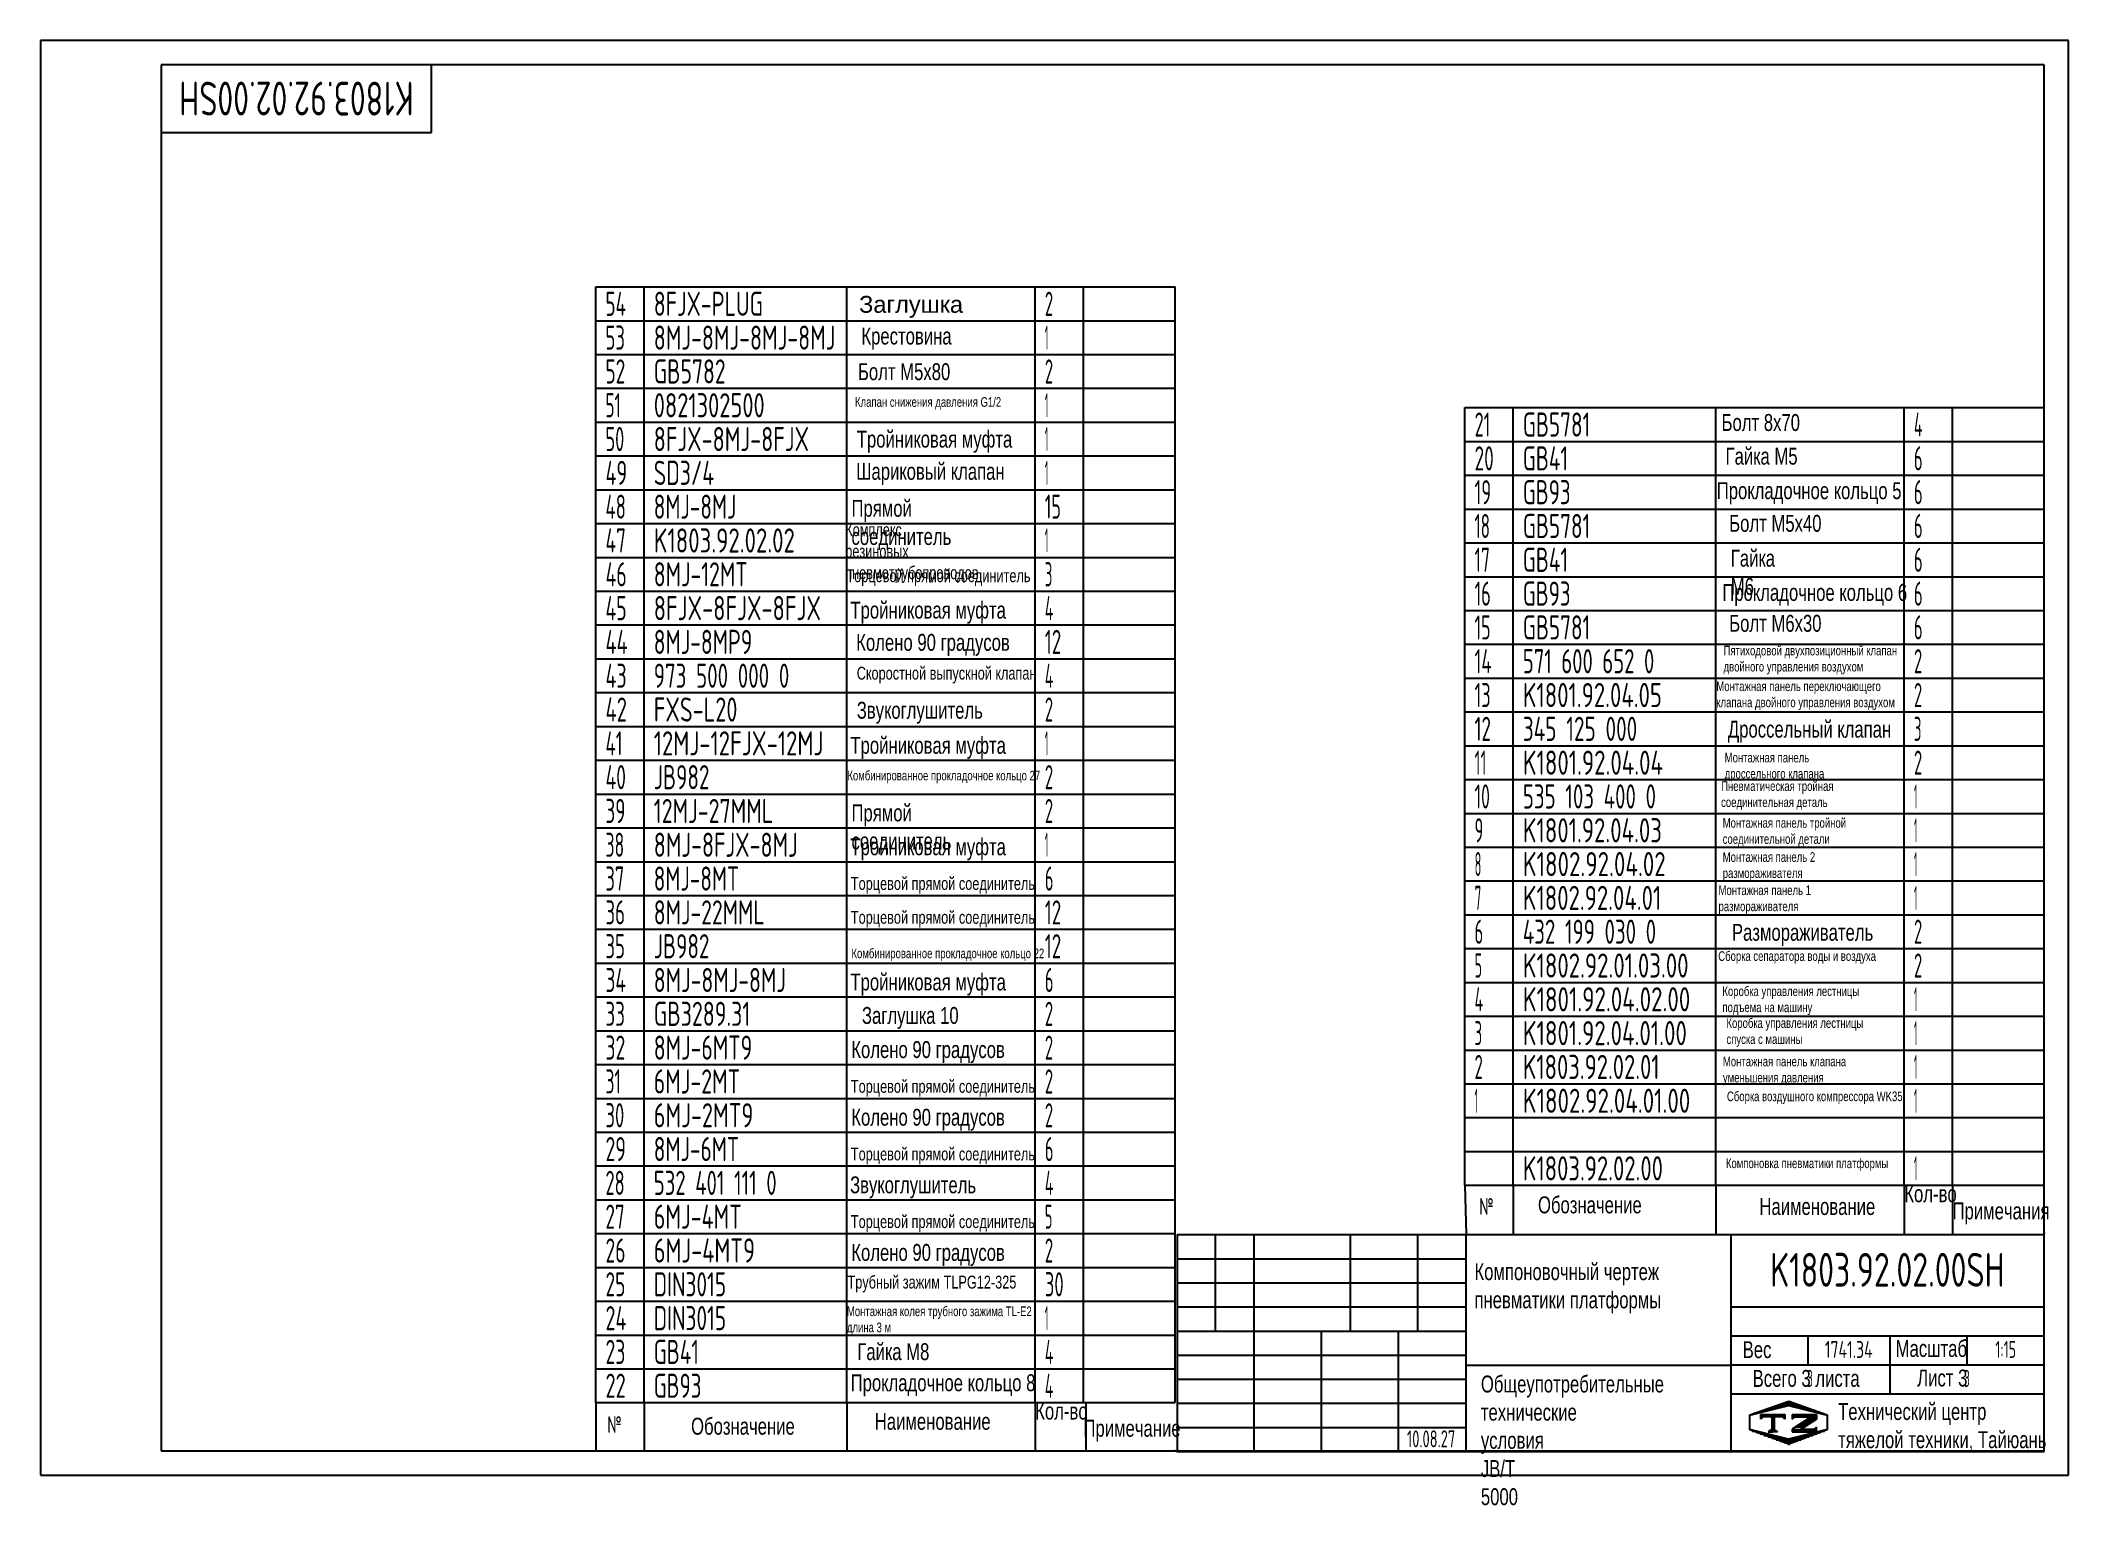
# Model space of a CAD drawing. Header units: millimetres. Extents: x 0 to 6300, y -94 to 4455.
import ezdxf
from ezdxf.enums import TextEntityAlignment as Align

# ---------------------------------------------------------------- set-up
doc = ezdxf.new("R2010")
doc.units = ezdxf.units.MM
doc.header["$LTSCALE"] = 150
doc.linetypes.add('F', pattern=[0.75, 0.5, -0.25])
for name, color, linetype in [('01', 7, 'Continuous'), ('02', 1, 'Continuous'), ('04', 2, 'F'), ('11', 3, 'Continuous'), ('THICK', 7, 'Continuous')]:
    doc.layers.add(name, color=color, linetype=linetype)
doc.styles.get("Standard").update_dxf_attribs({"font": 'isocp', "width": 0.707, "bigfont": 'intecad.shx'})

msp = doc.modelspace()

# ---------------------------------------------------------------- texts
at = {"layer": '01', "attachment_point": 1}
for s, insert, char_height in [('{\\fArial|b0|i0|c204|p34;\\W1;\\C3;Заглушка}', (2542.9, 3662.1), 52.5), ('{\\fArial|b0|i0|c204|p34;\\C3;Крестовина}', (2550, 3563.6), 52.5), ('{\\fArial|b0|i0|c204|p34;\\C3;Болт М5х80}', (2539.3, 3452.9), 52.5), ('{\\fArial|b0|i0|c204|p34;\\C3;Клапан снижения давления \\fArial|b0|i0|c0|p34;G1/2}', (2530.3, 3347.6), 30), ('{\\fArial|b0|i0|c204|p34;\\C3;Болт 8х70}', (5222.3, 3295.1), 52.5), ('{\\fArial|b0|i0|c204|p34;\\C3;Тройниковая муфта}', (2535.7, 3243.5), 52.5), ('{\\fArial|b0|i0|c204|p34;\\C3;Гайка М5}', (5234.8, 3190.5), 52.5), ('{\\fArial|b0|i0|c204|p34;\\C3;Шариковый клапан}', (2533.9, 3143.5), 52.5), ('{\\fArial|b0|i0|c204|p34;\\C3;Прокладочное кольцо 5}', (5207.4, 3083.4), 52.5), ('{\\fArial|b0|i0|c204|p34;\\C3;Болт М5х40}', (5246, 2982), 52.5), ('{\\fArial|b0|i0|c204|p34;\\C3;Торцевой прямой соединитель}', (2503.5, 2813), 40), ('{\\fArial|b0|i0|c204|p34;\\C3;Тройниковая муфта}', (2515.9, 2712.5), 52.5), ('{\\fArial|b0|i0|c204|p34;\\C3;Прокладочное кольцо 6}', (5224.8, 2767.4), 52.5), ('{\\fArial|b0|i0|c204|p34;\\C3;Болт М6х30}', (5246, 2671.5), 52.5), ('{\\fArial|b0|i0|c204|p34;\\C3;Колено 90 градусов}', (2534, 2612.3), 52.5), ('{\\fArial|b0|i0|c204|p34;\\C3;Пятиходовой двухпозиционный клапан\\Pдвойного управления воздухом}', (5228.5, 2575.6), 30), ('{\\fArial|b0|i0|c204|p34;\\C3;Скоростной выпускной клапан}', (2535.7, 2510.4), 40), ('{\\fArial|b0|i0|c204|p34;\\C3;Монтажная панель переключающего\\Pклапана двойного управления воздухом}', (5206.1, 2464.8), 30), ('{\\fArial|b0|i0|c204|p34;\\C3;Звукоглушитель}', (2535.7, 2401.5), 52.5), ('{\\fArial|b0|i0|c204|p34;\\C3;Дроссельный клапан}', (5242, 2342.7), 52.5), ('{\\fArial|b0|i0|c204|p34;\\C3;Тройниковая муфта}', (2515.9, 2292.5), 52.5), ('{\\fArial|b0|i0|c204|p34;\\C3;Монтажная панель \\Pдроссельного клапана}', (5232, 2243.3), 30), ('{\\fArial|b0|i0|c204|p34;\\C3;Комбинированное прокладочное кольцо 27}', (2506.6, 2187.5), 30), ('{\\fArial|b0|i0|c204|p34;\\C3;Пневматическая тройная\\Pсоединительная деталь}', (5220.9, 2154.7), 30), ('{\\fArial|b0|i0|c204|p34;\\C3;Монтажная панель тройной\\Pсоединительной детали}', (5225.9, 2040.4), 30), ('{\\fArial|b0|i0|c204|p34;\\C3;Тройниковая муфта}', (2515.9, 1977.5), 52.5), ('{\\fArial|b0|i0|c204|p34;\\C3;Монтажная панель 2\\Pразмораживателя}', (5225.9, 1934.4), 30), ('{\\fArial|b0|i0|c204|p34;\\C3;Торцевой прямой соединитель}', (2517.4, 1857.2), 40), ('{\\fArial|b0|i0|c204|p34;\\C3;Монтажная панель 1\\Pразмораживателя}', (5212.9, 1831.3), 30), ('{\\fArial|b0|i0|c204|p34;\\C3;Торцевой прямой соединитель}', (2517.4, 1752.2), 40), ('{\\fArial|b0|i0|c204|p34;\\C3;Размораживатель}', (5254.5, 1711.9), 52.5), ('{\\fArial|b0|i0|c204|p34;\\C3;Комбинированное прокладочное кольцо 22}', (2519.3, 1635.2), 30), ('{\\fArial|b0|i0|c204|p34;\\C3;Сборка сепаратора воды и воздуха}', (5212.1, 1626.8), 30), ('{\\fArial|b0|i0|c204|p34;\\C3;Тройниковая муфта}', (2515.9, 1557.5), 52.5), ('{\\fArial|b0|i0|c204|p34;\\C3;Коробка управления лестницы\\Pподъема на машину}', (5224.9, 1517.7), 30), ('{\\fArial|b0|i0|c204|p34;\\C3;Заглушка 10}', (2551.8, 1453.7), 52.5), ('{\\fArial|b0|i0|c204|p34;\\C3;Коробка управления лестницы\\Pспуска с машины}', (5237.5, 1418.8), 30), ('{\\fArial|b0|i0|c204|p34;\\C3;Колено 90 градусов}', (2518.6, 1347.7), 52.5), ('{\\fArial|b0|i0|c204|p34;\\C3;Монтажная панель клапана\\Pуменьшения давления}', (5226.5, 1299.5), 30), ('{\\fArial|b0|i0|c204|p34;\\C3;Торцевой прямой соединитель}', (2517.4, 1227.2), 40), ('{\\fArial|b0|i0|c204|p34;\\C3;Колено 90 градусов}', (2518.6, 1137.7), 52.5), ('{\\fArial|b0|i0|c204|p34;\\C3;Сборка воздушного компрессора \\fArial|b0|i0|c0|p34;WK35}', (5239, 1191.2), 30), ('{\\fArial|b0|i0|c204|p34;\\C3;Торцевой прямой соединитель}', (2517.4, 1017.2), 40), ('{\\fArial|b0|i0|c204|p34;\\C3;Компоновка пневматики платформы}', (5235.8, 983.3), 30), ('{\\fArial|b0|i0|c204|p34;\\C3;Звукоглушитель}', (2514.8, 927.6), 52.5), ('{\\fArial|b0|i0|c204|p34;Кол-во}', (5790, 900), 52.5), ('{\\fArial|b0|i0|c204|p34;Наименование}', (5339.9, 860.3), 52.5), ('{\\fArial|b0|i0|c204|p34;Примечания}', (5940, 846.6), 52.5), ('{\\fArial|b0|i0|c204|p34;\\C3;Торцевой прямой соединитель}', (2517.4, 807.2), 40), ('{\\fArial|b0|i0|c204|p34;\\C3;Колено 90 градусов}', (2518.6, 717.7), 52.5), ('{\\fArial|b0|i0|c204|p34;\\C3;Компоновочный чертеж\\Pпневматики платформы}', (4454.7, 657.9), 52.5), ('{\\fArial|b0|i0|c204|p34;\\C3;Трубный зажим \\fArial|b0|i0|c0|p34;TLPG12-325}', (2506.9, 619.3), 40), ('{\\fArial|b0|i0|c204|p34;\\C3;Монтажная колея трубного зажима \\fArial|b0|i0|c0|p34;TL-E2\\P\\fArial|b0|i0|c204|p34;длина 3 м}', (2505, 523.6), 30), ('{\\fArial|b0|i0|c204|p34;\\C3;Гайка М8}', (2537.4, 409.5), 52.5), ('{\\fArial|b0|i0|c204|p34;Масштаб}', (5763.1, 419.4), 52.5), ('{\\fArial|b0|i0|c204|p34;Всего 3 листа}', (5318.9, 326.5), 52.5), ('{\\fArial|b0|i0|c204|p34;Лист 3}', (5830.1, 327.7), 52.5), ('{\\fArial|b0|i0|c204|p34;\\C3;Прокладочное кольцо 8}', (2516.7, 312.9), 52.5), ('{\\fArial|b0|i0|c204|p34;Наименование}', (2591.6, 193.1), 52.5), ('{\\fArial|b0|i0|c204|p34;Кол-во}', (3090, 225), 52.5), ('{\\fArial|b0|i0|c204|p34;Технический центр\\Pтяжелой техники, Тайюань}', (5584.5, 223.6), 52.5), ('{\\Fisocp,intecad|c204;№}', (1760.8, 183), 52.5), ('{\\fArial|b0|i0|c204|p34;Примечание}', (3240, 171.6), 52.5)]:
    msp.add_mtext(s, dxfattribs=dict(at, insert=insert, char_height=char_height))
for s, insert, char_height, width in [('{\\fArial|b0|i0|c204|p34;\\C3;Прямой соединитель}', (2519.3, 3028.6), 52.5, 1.787), ('{\\fArial|b0|i0|c204|p34;\\C3;Комплекс резиновых \\Pпневмотрубопроводов}', (2500, 2955.8), 40, 3.574), ('{\\fArial|b0|i0|c204|p34;\\C3;Гайка М6}', (5251, 2873.7), 52.5, 2.493), ('{\\fArial|b0|i0|c204|p34;\\C3;Прямой соединитель}', (2519.3, 2082.8), 52.5, 1.787), ('{\\Fisocp,intecad|c204;№}', (4469.6, 860.4), 52.5, 1.241), ('{\\fArial|b0|i0|c204|p34;Обозначение}', (4652, 865.4), 52.5, 3.722), ('{\\fArial|b0|i0|c204|p34;Вес}', (5287.9, 415.7), 52.5, 1.241), ('{\\fArial|b0|i0|c204|p34;Общеупотребительные\\Pтехнические условия \\fArial|b0|i0|c0|p34;JB/T 5000}', (4474.6, 309.1), 52.5, 2.482), ('{\\fArial|b0|i0|c204|p34;Обозначение}', (2020.9, 178), 52.5, 2.525)]:
    msp.add_mtext(s, dxfattribs=dict(at, insert=insert, char_height=char_height, width=width))
at = {"layer": '11', "width": 0.696351}
msp.add_text('K1803.92.02.00SH', height=105, rotation=180, dxfattribs=at).set_placement((1159.1, 4327.5), (430.9, 4327.5), align=Align.FIT)
at = {"layer": '11'}
for s, height, width, p, p2 in [('54', 75, 0.628444, (1755, 3600), (1818.6, 3600)), ('8FJX-PLUG', 75, 0.690809, (1905, 3600), (2244.4, 3600)), ('2', 75, 0.562593, (3120, 3600), (3145.7, 3600)), ('53', 75, 0.624881, (1755, 3495), (1815.5, 3495)), ('8MJ-8MJ-8MJ-8MJ', 75, 0.697173, (1905, 3495), (2469.3, 3495)), ('1', 75, 0.404, (3120, 3495), (3130.6, 3495)), ('52', 75, 0.626049, (1755, 3390), (1816.5, 3390)), ('GB5782', 75, 0.690888, (1905, 3390), (2128.3, 3390)), ('2', 75, 0.562593, (3120, 3390), (3145.7, 3390)), ('51', 75, 0.606, (1755, 3285), (1802.7, 3285)), ('0821302500', 75, 0.691138, (1905, 3285), (2249.7, 3285)), ('1', 75, 0.404, (3120, 3285), (3130.6, 3285)), ('21', 75, 0.623098, (4455, 3225), (4504.1, 3225)), ('GB5781', 75, 0.689853, (4605, 3225), (4814.5, 3225)), ('4', 75, 0.543846, (5820, 3225), (5846.5, 3225)), ('50', 75, 0.622213, (1755, 3180), (1813.4, 3180)), ('8FJX-8MJ-8FJX', 75, 0.695535, (1905, 3180), (2387.5, 3180)), ('1', 75, 0.404, (3120, 3180), (3130.6, 3180)), ('49', 75, 0.632401, (1755, 3075), (1822.4, 3075)), ('SD3/4', 75, 0.685617, (1905, 3075), (2092.7, 3075)), ('1', 75, 0.404, (3120, 3075), (3130.6, 3075)), ('20', 75, 0.636567, (4455, 3120), (4514.7, 3120)), ('GB41', 75, 0.681748, (4605, 3120), (4745.6, 3120)), ('6', 75, 0.600695, (5820, 3120), (5847, 3120)), ('19', 75, 0.612447, (4455, 3015), (4506.5, 3015)), ('GB93', 75, 0.683012, (4605, 3015), (4753.3, 3015)), ('6', 75, 0.600695, (5820, 3015), (5847, 3015)), ('48', 75, 0.628444, (1755, 2970), (1818.6, 2970)), ('8MJ-8MJ', 75, 0.685754, (1905, 2970), (2161.7, 2970)), ('15', 75, 0.609833, (3120, 2970), (3169.9, 2970)), ('18', 75, 0.606, (4455, 2910), (4502.7, 2910)), ('GB5781', 75, 0.689853, (4605, 2910), (4814.5, 2910)), ('6', 75, 0.600695, (5820, 2910), (5847, 2910)), ('47', 75, 0.628444, (1755, 2865), (1818.6, 2865)), ('K1803.92.02.02', 75, 0.694403, (1905, 2865), (2343.4, 2865)), ('1', 75, 0.404, (3120, 2865), (3130.6, 2865)), ('46', 75, 0.631229, (1755, 2760), (1821.3, 2760)), ('8MJ-12MT', 75, 0.68823, (1905, 2760), (2196.6, 2760)), ('3', 75, 0.527686, (3120, 2760), (3143.4, 2760)), ('17', 75, 0.606, (4455, 2805), (4502.7, 2805)), ('GB41', 75, 0.681748, (4605, 2805), (4745.6, 2805)), ('6', 75, 0.600695, (5820, 2805), (5847, 2805)), ('16', 75, 0.610556, (4455, 2700), (4505.4, 2700)), ('GB93', 75, 0.683012, (4605, 2700), (4753.3, 2700)), ('6', 75, 0.600695, (5820, 2700), (5847, 2700)), ('45', 75, 0.630783, (1755, 2655), (1820.8, 2655)), ('8FJX-8FJX-8FJX', 75, 0.696342, (1905, 2655), (2424.6, 2655)), ('4', 75, 0.543846, (3120, 2655), (3146.5, 2655)), ('15', 75, 0.609833, (4455, 2595), (4504.9, 2595)), ('GB5781', 75, 0.689853, (4605, 2595), (4814.5, 2595)), ('6', 75, 0.600695, (5820, 2595), (5847, 2595)), ('44', 75, 0.633862, (1755, 2550), (1823.9, 2550)), ('8MJ-8MP9', 75, 0.689091, (1905, 2550), (2211, 2550)), ('12', 75, 0.611465, (3120, 2550), (3170.9, 2550)), ('43', 75, 0.630783, (1755, 2445), (1820.8, 2445)), ('973 500 000 0', 75, 0.697162, (1905, 2445), (2326.1, 2445)), ('4', 75, 0.543846, (3120, 2445), (3146.5, 2445)), ('14', 75, 0.614783, (4455, 2490), (4508, 2490)), ('571 600 652 0', 75, 0.693492, (4605, 2490), (5013.3, 2490)), ('2', 75, 0.562593, (5820, 2490), (5845.7, 2490)), ('13', 75, 0.609833, (4455, 2385), (4504.9, 2385)), ('K1801.92.04.05', 75, 0.694223, (4605, 2385), (5037.1, 2385)), ('2', 75, 0.562593, (5820, 2385), (5845.7, 2385)), ('42', 75, 0.63179, (1755, 2340), (1821.8, 2340)), ('FXS-L20', 75, 0.686003, (1905, 2340), (2164.9, 2340)), ('2', 75, 0.562593, (3120, 2340), (3145.7, 2340)), ('12', 75, 0.611465, (4455, 2280), (4505.9, 2280)), ('345 125 000', 75, 0.69152, (4605, 2280), (4960.3, 2280)), ('3', 75, 0.527686, (5820, 2280), (5843.4, 2280)), ('41', 75, 0.614783, (1755, 2235), (1808, 2235)), ('12MJ-12FJX-12MJ', 75, 0.696491, (1905, 2235), (2432.1, 2235)), ('1', 75, 0.404, (3120, 2235), (3130.6, 2235)), ('40', 75, 0.62849, (1755, 2130), (1818.7, 2130)), ('JB982', 75, 0.675933, (1905, 2130), (2078, 2130)), ('2', 75, 0.562593, (3120, 2130), (3145.7, 2130)), ('11', 75, 0.582235, (4455, 2175), (4492.1, 2175)), ('K1801.92.04.04', 75, 0.694312, (4605, 2175), (5040.3, 2175)), ('2', 75, 0.562593, (5820, 2175), (5845.7, 2175)), ('10', 75, 0.606076, (4455, 2070), (4502.8, 2070)), ('535 103 400 0', 75, 0.693662, (4605, 2070), (5018.6, 2070)), ('1', 75, 0.404, (5820, 2070), (5830.6, 2070)), ('39', 75, 0.626756, (1755, 2025), (1817.1, 2025)), ('12MJ-27MML', 75, 0.692168, (1905, 2025), (2276.2, 2025)), ('2', 75, 0.562593, (3120, 2025), (3145.7, 2025)), ('9', 75, 0.579528, (4455, 1965), (4482, 1965)), ('K1801.92.04.03', 75, 0.694223, (4605, 1965), (5037.1, 1965)), ('1', 75, 0.404, (5820, 1965), (5830.6, 1965)), ('38', 75, 0.62216, (1755, 1920), (1813.3, 1920)), ('8MJ-8FJX-8MJ', 75, 0.694656, (1905, 1920), (2352.6, 1920)), ('1', 75, 0.404, (3120, 1920), (3130.6, 1920)), ('37', 75, 0.62216, (1755, 1815), (1813.3, 1815)), ('8MJ-8MT', 75, 0.686408, (1905, 1815), (2170.1, 1815)), ('6', 75, 0.600695, (3120, 1815), (3147, 1815)), ('8', 75, 0.514182, (4455, 1860), (4476.2, 1860)), ('K1802.92.04.02', 75, 0.694551, (4605, 1860), (5048.7, 1860)), ('1', 75, 0.404, (5820, 1860), (5830.6, 1860)), ('7', 75, 0.514182, (4455, 1755), (4476.2, 1755)), ('K1802.92.04.01', 75, 0.694159, (4605, 1755), (5035, 1755)), ('1', 75, 0.404, (5820, 1755), (5830.6, 1755)), ('36', 75, 0.625398, (1755, 1710), (1816, 1710)), ('8MJ-22MML', 75, 0.691053, (1905, 1710), (2249.7, 1710)), ('12', 75, 0.611465, (3120, 1710), (3170.9, 1710)), ('6', 75, 0.600695, (4455, 1650), (4482, 1650)), ('432 199 030 0', 75, 0.693673, (4605, 1650), (5019, 1650)), ('2', 75, 0.562593, (5820, 1650), (5845.7, 1650)), ('35', 75, 0.624881, (1755, 1605), (1815.5, 1605)), ('JB982', 75, 0.675933, (1905, 1605), (2078, 1605)), ('12', 75, 0.611465, (3120, 1605), (3170.9, 1605)), ('34', 75, 0.628444, (1755, 1500), (1818.6, 1500)), ('8MJ-8MJ-8MJ', 75, 0.693561, (1905, 1500), (2315.5, 1500)), ('6', 75, 0.600695, (3120, 1500), (3147, 1500)), ('5', 75, 0.527686, (4455, 1545), (4478.4, 1545)), ('K1802.92.01.03.00', 75, 0.696244, (4605, 1545), (5119.8, 1545)), ('2', 75, 0.562593, (5820, 1545), (5845.7, 1545)), ('4', 75, 0.543846, (4455, 1440), (4481.5, 1440)), ('K1801.92.04.02.00', 75, 0.696352, (4605, 1440), (5125.1, 1440)), ('1', 75, 0.404, (5820, 1440), (5830.6, 1440)), ('33', 75, 0.624881, (1755, 1395), (1815.5, 1395)), ('GB3289.31', 75, 0.69493, (1905, 1395), (2204.9, 1395)), ('2', 75, 0.562593, (3120, 1395), (3145.7, 1395)), ('3', 75, 0.527686, (4455, 1335), (4478.4, 1335)), ('K1801.92.04.01.00', 75, 0.696133, (4605, 1335), (5114.5, 1335)), ('1', 75, 0.404, (5820, 1335), (5830.6, 1335)), ('32', 75, 0.626049, (1755, 1290), (1816.5, 1290)), ('8MJ-6MT9', 75, 0.689091, (1905, 1290), (2211, 1290)), ('2', 75, 0.562593, (3120, 1290), (3145.7, 1290)), ('31', 75, 0.606, (1755, 1185), (1802.7, 1185)), ('6MJ-2MT', 75, 0.694623, (1905, 1185), (2173.3, 1185)), ('2', 75, 0.562593, (3120, 1185), (3145.7, 1185)), ('2', 75, 0.562593, (4455, 1230), (4480.7, 1230)), ('K1803.92.02.01', 75, 0.694001, (4605, 1230), (5029.7, 1230)), ('1', 75, 0.404, (5820, 1230), (5830.6, 1230)), ('1', 75, 0.404, (4455, 1125), (4465.6, 1125)), ('K1802.92.04.01.00', 75, 0.696352, (4605, 1125), (5125.1, 1125)), ('1', 75, 0.404, (5820, 1125), (5830.6, 1125)), ('30', 75, 0.622213, (1755, 1080), (1813.4, 1080)), ('6MJ-2MT9', 75, 0.696236, (1905, 1080), (2214.2, 1080)), ('2', 75, 0.562593, (3120, 1080), (3145.7, 1080)), ('29', 75, 0.640341, (1755, 975), (1818.5, 975)), ('8MJ-6MT', 75, 0.686408, (1905, 975), (2170.1, 975)), ('6', 75, 0.600695, (3120, 975), (3147, 975)), ('28', 75, 0.636523, (1755, 870), (1814.7, 870)), ('532 401 111 0', 75, 0.692573, (1905, 870), (2286.8, 870)), ('4', 75, 0.543846, (3120, 870), (3146.5, 870)), ('K1803.92.02.00', 75, 0.694314, (4605, 915), (5040.3, 915)), ('1', 75, 0.404, (5820, 915), (5830.6, 915)), ('27', 75, 0.636523, (1755, 765), (1814.7, 765)), ('6MJ-4MT', 75, 0.694859, (1905, 765), (2178.6, 765)), ('5', 75, 0.527686, (3120, 765), (3143.4, 765)), ('26', 75, 0.639213, (1755, 660), (1817.3, 660)), ('6MJ-4MT9', 75, 0.696415, (1905, 660), (2219.5, 660)), ('2', 75, 0.562593, (3120, 660), (3145.7, 660)), ('25', 75, 0.638783, (1755, 555), (1816.9, 555)), ('DIN3015', 75, 0.682851, (1905, 555), (2129.9, 555)), ('30', 75, 0.622213, (3120, 555), (3178.4, 555)), ('K1803.92.02.00SH', 105, 0.696351, (5373.4, 585), (6101.6, 585)), ('24', 75, 0.641743, (1755, 450), (1820, 450)), ('DIN3015', 75, 0.682851, (1905, 450), (2129.9, 450)), ('1', 75, 0.404, (3120, 450), (3130.6, 450)), ('23', 75, 0.638783, (1755, 345), (1816.9, 345)), ('GB41', 75, 0.681748, (1905, 345), (2045.6, 345)), ('4', 75, 0.543846, (3120, 345), (3146.5, 345)), ('1741.34', 52.5, 0.681446, (5543.3, 363.8), (5691.7, 363.8)), ('1:15', 52.5, 0.650931, (6072.7, 363.8), (6137.3, 363.8)), ('22', 75, 0.639754, (1755, 240), (1817.9, 240)), ('GB93', 75, 0.683012, (1905, 240), (2053.3, 240)), ('4', 75, 0.543846, (3120, 240), (3146.5, 240)), ('3', 52.5, 0.527686, (5489.3, 273.8), (5505.7, 273.8)), ('3', 52.5, 0.527686, (5976.8, 273.8), (5993.2, 273.8)), ('10.08.27', 52.5, 0.642055, (4245, 86.2), (4395, 86.2))]:
    msp.add_text(s, height=height, dxfattribs=dict(at, width=width)).set_placement(p, p2, align=Align.FIT)

# ---------------------------------------------------------------- blocks, each defined once
blk = doc.blocks.new('*U934', base_point=(251.96, 168.31))
at = {"layer": '01'}
for p, q in [((251.96, 168.31), (251.96, 182.31)), ((195.96, 168.31), (251.96, 168.31))]:
    blk.add_line(p, q, dxfattribs=at)
blk = doc.blocks.new('*U935')
at = {"layer": '04'}
blk.add_blockref('*U934', (0, 0), dxfattribs=at)
blk = doc.blocks.new('*U936')
at = {"layer": '01'}
for points in [[(415, 292), (25, 292)], [(25, 292), (25, 5)], [(415, 5), (415, 292)], [(25, 5), (415, 5)]]:
    blk.add_lwpolyline(points, dxfattribs=at)
at = {"layer": '02'}
for points in [[(420, 297), (0, 297)], [(0, 297), (0, 0)], [(420, 0), (420, 297)], [(0, 0), (420, 0)]]:
    blk.add_lwpolyline(points, dxfattribs=at)
blk = doc.blocks.new('*U939')
at = {"layer": '01'}
for p, q in [((0, -105), (0, 0)), ((1800, -105), (1800, 0))]:
    blk.add_line(p, q, dxfattribs=at)
at = {"layer": '02'}
for p, q in [((0, 0), (150, 0)), ((150, -105), (150, 0)), ((150, 0), (780, 0)), ((780, -105), (780, 0)), ((780, 0), (1365, 0)), ((1365, -105), (1365, 0)), ((1365, 0), (1515, 0)), ((1515, -105), (1515, 0)), ((1515, 0), (1800, 0))]:
    blk.add_line(p, q, dxfattribs=at)
blk = doc.blocks.new('*U940')
at = {"layer": '01'}
for p, q in [((0, -105), (0, 0)), ((1800, -105), (1800, 0))]:
    blk.add_line(p, q, dxfattribs=at)
at = {"layer": '02'}
for p, q in [((0, 0), (150, 0)), ((150, -105), (150, 0)), ((150, 0), (780, 0)), ((780, -105), (780, 0)), ((780, 0), (1365, 0)), ((1365, -105), (1365, 0)), ((1365, 0), (1515, 0)), ((1515, -105), (1515, 0)), ((1515, 0), (1800, 0))]:
    blk.add_line(p, q, dxfattribs=at)
blk = doc.blocks.new('*U941')
at = {"layer": '01'}
for p, q in [((0, -105), (0, 0)), ((1800, -105), (1800, 0))]:
    blk.add_line(p, q, dxfattribs=at)
at = {"layer": '02'}
for p, q in [((0, 0), (150, 0)), ((150, -105), (150, 0)), ((150, 0), (780, 0)), ((780, -105), (780, 0)), ((780, 0), (1365, 0)), ((1365, -105), (1365, 0)), ((1365, 0), (1515, 0)), ((1515, -105), (1515, 0)), ((1515, 0), (1800, 0))]:
    blk.add_line(p, q, dxfattribs=at)
blk = doc.blocks.new('*U942')
at = {"layer": '01'}
for p, q in [((0, -105), (0, 0)), ((1800, -105), (1800, 0))]:
    blk.add_line(p, q, dxfattribs=at)
at = {"layer": '02'}
for p, q in [((0, 0), (150, 0)), ((150, -105), (150, 0)), ((150, 0), (780, 0)), ((780, -105), (780, 0)), ((780, 0), (1365, 0)), ((1365, -105), (1365, 0)), ((1365, 0), (1515, 0)), ((1515, -105), (1515, 0)), ((1515, 0), (1800, 0))]:
    blk.add_line(p, q, dxfattribs=at)
blk = doc.blocks.new('*U943')
at = {"layer": '01'}
for p, q in [((0, -105), (0, 0)), ((1800, -105), (1800, 0))]:
    blk.add_line(p, q, dxfattribs=at)
at = {"layer": '02'}
for p, q in [((0, 0), (150, 0)), ((150, -105), (150, 0)), ((150, 0), (780, 0)), ((780, -105), (780, 0)), ((780, 0), (1365, 0)), ((1365, -105), (1365, 0)), ((1365, 0), (1515, 0)), ((1515, -105), (1515, 0)), ((1515, 0), (1800, 0))]:
    blk.add_line(p, q, dxfattribs=at)
blk = doc.blocks.new('*U944')
at = {"layer": '01'}
for p, q in [((0, -105), (0, 0)), ((1800, -105), (1800, 0))]:
    blk.add_line(p, q, dxfattribs=at)
at = {"layer": '02'}
for p, q in [((0, 0), (150, 0)), ((150, -105), (150, 0)), ((150, 0), (780, 0)), ((780, -105), (780, 0)), ((780, 0), (1365, 0)), ((1365, -105), (1365, 0)), ((1365, 0), (1515, 0)), ((1515, -105), (1515, 0)), ((1515, 0), (1800, 0))]:
    blk.add_line(p, q, dxfattribs=at)
blk = doc.blocks.new('*U945')
at = {"layer": '01'}
for p, q in [((0, -105), (0, 0)), ((1800, -105), (1800, 0))]:
    blk.add_line(p, q, dxfattribs=at)
at = {"layer": '02'}
for p, q in [((0, 0), (150, 0)), ((150, -105), (150, 0)), ((150, 0), (780, 0)), ((780, -105), (780, 0)), ((780, 0), (1365, 0)), ((1365, -105), (1365, 0)), ((1365, 0), (1515, 0)), ((1515, -105), (1515, 0)), ((1515, 0), (1800, 0))]:
    blk.add_line(p, q, dxfattribs=at)
blk = doc.blocks.new('*U946')
at = {"layer": '01'}
for p, q in [((0, -105), (0, 0)), ((1800, -105), (1800, 0))]:
    blk.add_line(p, q, dxfattribs=at)
at = {"layer": '02'}
for p, q in [((0, 0), (150, 0)), ((150, -105), (150, 0)), ((150, 0), (780, 0)), ((780, -105), (780, 0)), ((780, 0), (1365, 0)), ((1365, -105), (1365, 0)), ((1365, 0), (1515, 0)), ((1515, -105), (1515, 0)), ((1515, 0), (1800, 0))]:
    blk.add_line(p, q, dxfattribs=at)
blk = doc.blocks.new('*U947')
at = {"layer": '01'}
for p, q in [((0, -105), (0, 0)), ((1800, -105), (1800, 0))]:
    blk.add_line(p, q, dxfattribs=at)
at = {"layer": '02'}
for p, q in [((0, 0), (150, 0)), ((150, -105), (150, 0)), ((150, 0), (780, 0)), ((780, -105), (780, 0)), ((780, 0), (1365, 0)), ((1365, -105), (1365, 0)), ((1365, 0), (1515, 0)), ((1515, -105), (1515, 0)), ((1515, 0), (1800, 0))]:
    blk.add_line(p, q, dxfattribs=at)
blk = doc.blocks.new('*U948')
at = {"layer": '01'}
for p, q in [((0, -105), (0, 0)), ((1800, -105), (1800, 0))]:
    blk.add_line(p, q, dxfattribs=at)
at = {"layer": '02'}
for p, q in [((0, 0), (150, 0)), ((150, -105), (150, 0)), ((150, 0), (780, 0)), ((780, -105), (780, 0)), ((780, 0), (1365, 0)), ((1365, -105), (1365, 0)), ((1365, 0), (1515, 0)), ((1515, -105), (1515, 0)), ((1515, 0), (1800, 0))]:
    blk.add_line(p, q, dxfattribs=at)
blk = doc.blocks.new('*U949')
at = {"layer": '01'}
for p, q in [((0, -105), (0, 0)), ((1800, -105), (1800, 0))]:
    blk.add_line(p, q, dxfattribs=at)
at = {"layer": '02'}
for p, q in [((0, 0), (150, 0)), ((150, -105), (150, 0)), ((150, 0), (780, 0)), ((780, -105), (780, 0)), ((780, 0), (1365, 0)), ((1365, -105), (1365, 0)), ((1365, 0), (1515, 0)), ((1515, -105), (1515, 0)), ((1515, 0), (1800, 0))]:
    blk.add_line(p, q, dxfattribs=at)
blk = doc.blocks.new('*U950')
at = {"layer": '01'}
for p, q in [((0, -105), (0, 0)), ((1800, -105), (1800, 0))]:
    blk.add_line(p, q, dxfattribs=at)
at = {"layer": '02'}
for p, q in [((0, 0), (150, 0)), ((150, -105), (150, 0)), ((150, 0), (780, 0)), ((780, -105), (780, 0)), ((780, 0), (1365, 0)), ((1365, -105), (1365, 0)), ((1365, 0), (1515, 0)), ((1515, -105), (1515, 0)), ((1515, 0), (1800, 0))]:
    blk.add_line(p, q, dxfattribs=at)
blk = doc.blocks.new('*U951')
at = {"layer": '01'}
for p, q in [((0, -105), (0, 0)), ((1800, -105), (1800, 0))]:
    blk.add_line(p, q, dxfattribs=at)
at = {"layer": '02'}
for p, q in [((0, 0), (150, 0)), ((150, -105), (150, 0)), ((150, 0), (780, 0)), ((780, -105), (780, 0)), ((780, 0), (1365, 0)), ((1365, -105), (1365, 0)), ((1365, 0), (1515, 0)), ((1515, -105), (1515, 0)), ((1515, 0), (1800, 0))]:
    blk.add_line(p, q, dxfattribs=at)
blk = doc.blocks.new('*U952')
at = {"layer": '01'}
for p, q in [((0, -105), (0, 0)), ((1800, -105), (1800, 0))]:
    blk.add_line(p, q, dxfattribs=at)
at = {"layer": '02'}
for p, q in [((0, 0), (150, 0)), ((150, -105), (150, 0)), ((150, 0), (780, 0)), ((780, -105), (780, 0)), ((780, 0), (1365, 0)), ((1365, -105), (1365, 0)), ((1365, 0), (1515, 0)), ((1515, -105), (1515, 0)), ((1515, 0), (1800, 0))]:
    blk.add_line(p, q, dxfattribs=at)
blk = doc.blocks.new('*U953')
at = {"layer": '01'}
for p, q in [((0, -105), (0, 0)), ((1800, -105), (1800, 0))]:
    blk.add_line(p, q, dxfattribs=at)
at = {"layer": '02'}
for p, q in [((0, 0), (150, 0)), ((150, -105), (150, 0)), ((150, 0), (780, 0)), ((780, -105), (780, 0)), ((780, 0), (1365, 0)), ((1365, -105), (1365, 0)), ((1365, 0), (1515, 0)), ((1515, -105), (1515, 0)), ((1515, 0), (1800, 0))]:
    blk.add_line(p, q, dxfattribs=at)
blk = doc.blocks.new('*U954')
at = {"layer": '01'}
for p, q in [((0, -105), (0, 0)), ((1800, -105), (1800, 0))]:
    blk.add_line(p, q, dxfattribs=at)
at = {"layer": '02'}
for p, q in [((0, 0), (150, 0)), ((150, -105), (150, 0)), ((150, 0), (780, 0)), ((780, -105), (780, 0)), ((780, 0), (1365, 0)), ((1365, -105), (1365, 0)), ((1365, 0), (1515, 0)), ((1515, -105), (1515, 0)), ((1515, 0), (1800, 0))]:
    blk.add_line(p, q, dxfattribs=at)
blk = doc.blocks.new('*U955')
at = {"layer": '01'}
for p, q in [((0, -105), (0, 0)), ((1800, -105), (1800, 0))]:
    blk.add_line(p, q, dxfattribs=at)
at = {"layer": '02'}
for p, q in [((0, 0), (150, 0)), ((150, -105), (150, 0)), ((150, 0), (780, 0)), ((780, -105), (780, 0)), ((780, 0), (1365, 0)), ((1365, -105), (1365, 0)), ((1365, 0), (1515, 0)), ((1515, -105), (1515, 0)), ((1515, 0), (1800, 0))]:
    blk.add_line(p, q, dxfattribs=at)
blk = doc.blocks.new('*U956')
at = {"layer": '01'}
for p, q in [((0, -105), (0, 0)), ((1800, -105), (1800, 0))]:
    blk.add_line(p, q, dxfattribs=at)
at = {"layer": '02'}
for p, q in [((0, 0), (150, 0)), ((150, -105), (150, 0)), ((150, 0), (780, 0)), ((780, -105), (780, 0)), ((780, 0), (1365, 0)), ((1365, -105), (1365, 0)), ((1365, 0), (1515, 0)), ((1515, -105), (1515, 0)), ((1515, 0), (1800, 0))]:
    blk.add_line(p, q, dxfattribs=at)
blk = doc.blocks.new('*U957')
at = {"layer": '01'}
for p, q in [((0, -105), (0, 0)), ((1800, -105), (1800, 0))]:
    blk.add_line(p, q, dxfattribs=at)
at = {"layer": '02'}
for p, q in [((0, 0), (150, 0)), ((150, -105), (150, 0)), ((150, 0), (780, 0)), ((780, -105), (780, 0)), ((780, 0), (1365, 0)), ((1365, -105), (1365, 0)), ((1365, 0), (1515, 0)), ((1515, -105), (1515, 0)), ((1515, 0), (1800, 0))]:
    blk.add_line(p, q, dxfattribs=at)
blk = doc.blocks.new('*U958')
at = {"layer": '01'}
for p, q in [((0, -105), (0, 0)), ((1800, -105), (1800, 0))]:
    blk.add_line(p, q, dxfattribs=at)
at = {"layer": '02'}
for p, q in [((0, 0), (150, 0)), ((150, -105), (150, 0)), ((150, 0), (780, 0)), ((780, -105), (780, 0)), ((780, 0), (1365, 0)), ((1365, -105), (1365, 0)), ((1365, 0), (1515, 0)), ((1515, -105), (1515, 0)), ((1515, 0), (1800, 0))]:
    blk.add_line(p, q, dxfattribs=at)
blk = doc.blocks.new('*U959')
at = {"layer": '01'}
for p, q in [((0, -105), (0, 0)), ((1800, -105), (1800, 0))]:
    blk.add_line(p, q, dxfattribs=at)
at = {"layer": '02'}
for p, q in [((0, 0), (150, 0)), ((150, -105), (150, 0)), ((150, 0), (780, 0)), ((780, -105), (780, 0)), ((780, 0), (1365, 0)), ((1365, -105), (1365, 0)), ((1365, 0), (1515, 0)), ((1515, -105), (1515, 0)), ((1515, 0), (1800, 0))]:
    blk.add_line(p, q, dxfattribs=at)
blk = doc.blocks.new('*U960')
at = {"layer": '01'}
for p, q in [((0, -105), (0, 0)), ((1800, -105), (1800, 0))]:
    blk.add_line(p, q, dxfattribs=at)
at = {"layer": '02'}
for p, q in [((0, 0), (150, 0)), ((150, -105), (150, 0)), ((150, 0), (780, 0)), ((780, -105), (780, 0)), ((780, 0), (1365, 0)), ((1365, -105), (1365, 0)), ((1365, 0), (1515, 0)), ((1515, -105), (1515, 0)), ((1515, 0), (1800, 0))]:
    blk.add_line(p, q, dxfattribs=at)
blk = doc.blocks.new('*U961')
at = {"layer": '01'}
for p, q in [((0, -105), (0, 0)), ((0, 0), (150, 0)), ((150, 0), (780, 0)), ((780, 0), (1365, 0)), ((1365, 0), (1515, 0)), ((1515, 0), (1800, 0)), ((1800, -105), (1800, 0))]:
    blk.add_line(p, q, dxfattribs=at)
at = {"layer": '02'}
for p, q in [((150, -105), (150, 0)), ((780, -105), (780, 0)), ((1365, -105), (1365, 0)), ((1515, -105), (1515, 0))]:
    blk.add_line(p, q, dxfattribs=at)
blk = doc.blocks.new('*U964')
at = {"layer": '01'}
for p, q in [((0, -105), (0, 0)), ((1800, -105), (1800, 0))]:
    blk.add_line(p, q, dxfattribs=at)
at = {"layer": '02'}
for p, q in [((0, 0), (150, 0)), ((150, -105), (150, 0)), ((150, 0), (780, 0)), ((780, -105), (780, 0)), ((780, 0), (1365, 0)), ((1365, -105), (1365, 0)), ((1365, 0), (1515, 0)), ((1515, -105), (1515, 0)), ((1515, 0), (1800, 0))]:
    blk.add_line(p, q, dxfattribs=at)
blk = doc.blocks.new('*U965')
at = {"layer": '01'}
for p, q in [((0, -105), (0, 0)), ((1800, -105), (1800, 0))]:
    blk.add_line(p, q, dxfattribs=at)
at = {"layer": '02'}
for p, q in [((0, 0), (150, 0)), ((150, -105), (150, 0)), ((150, 0), (780, 0)), ((780, -105), (780, 0)), ((780, 0), (1365, 0)), ((1365, -105), (1365, 0)), ((1365, 0), (1515, 0)), ((1515, -105), (1515, 0)), ((1515, 0), (1800, 0))]:
    blk.add_line(p, q, dxfattribs=at)
blk = doc.blocks.new('*U966')
at = {"layer": '01'}
for p, q in [((0, -105), (0, 0)), ((1800, -105), (1800, 0))]:
    blk.add_line(p, q, dxfattribs=at)
at = {"layer": '02'}
for p, q in [((0, 0), (150, 0)), ((150, -105), (150, 0)), ((150, 0), (780, 0)), ((780, -105), (780, 0)), ((780, 0), (1365, 0)), ((1365, -105), (1365, 0)), ((1365, 0), (1515, 0)), ((1515, -105), (1515, 0)), ((1515, 0), (1800, 0))]:
    blk.add_line(p, q, dxfattribs=at)
blk = doc.blocks.new('*U967')
at = {"layer": '01'}
for p, q in [((0, -105), (0, 0)), ((1800, -105), (1800, 0))]:
    blk.add_line(p, q, dxfattribs=at)
at = {"layer": '02'}
for p, q in [((0, 0), (150, 0)), ((150, -105), (150, 0)), ((150, 0), (780, 0)), ((780, -105), (780, 0)), ((780, 0), (1365, 0)), ((1365, -105), (1365, 0)), ((1365, 0), (1515, 0)), ((1515, -105), (1515, 0)), ((1515, 0), (1800, 0))]:
    blk.add_line(p, q, dxfattribs=at)
blk = doc.blocks.new('*U968')
at = {"layer": '01'}
for p, q in [((0, -105), (0, 0)), ((1800, -105), (1800, 0))]:
    blk.add_line(p, q, dxfattribs=at)
at = {"layer": '02'}
for p, q in [((0, 0), (150, 0)), ((150, -105), (150, 0)), ((150, 0), (780, 0)), ((780, -105), (780, 0)), ((780, 0), (1365, 0)), ((1365, -105), (1365, 0)), ((1365, 0), (1515, 0)), ((1515, -105), (1515, 0)), ((1515, 0), (1800, 0))]:
    blk.add_line(p, q, dxfattribs=at)
blk = doc.blocks.new('*U969')
at = {"layer": '01'}
for p, q in [((0, -105), (0, 0)), ((1800, -105), (1800, 0))]:
    blk.add_line(p, q, dxfattribs=at)
at = {"layer": '02'}
for p, q in [((0, 0), (150, 0)), ((150, -105), (150, 0)), ((150, 0), (780, 0)), ((780, -105), (780, 0)), ((780, 0), (1365, 0)), ((1365, -105), (1365, 0)), ((1365, 0), (1515, 0)), ((1515, -105), (1515, 0)), ((1515, 0), (1800, 0))]:
    blk.add_line(p, q, dxfattribs=at)
blk = doc.blocks.new('*U970')
at = {"layer": '01'}
for p, q in [((0, -105), (0, 0)), ((1800, -105), (1800, 0))]:
    blk.add_line(p, q, dxfattribs=at)
at = {"layer": '02'}
for p, q in [((0, 0), (150, 0)), ((150, -105), (150, 0)), ((150, 0), (780, 0)), ((780, -105), (780, 0)), ((780, 0), (1365, 0)), ((1365, -105), (1365, 0)), ((1365, 0), (1515, 0)), ((1515, -105), (1515, 0)), ((1515, 0), (1800, 0))]:
    blk.add_line(p, q, dxfattribs=at)
blk = doc.blocks.new('*U971')
at = {"layer": '01'}
for p, q in [((0, -105), (0, 0)), ((1800, -105), (1800, 0))]:
    blk.add_line(p, q, dxfattribs=at)
at = {"layer": '02'}
for p, q in [((0, 0), (150, 0)), ((150, -105), (150, 0)), ((150, 0), (780, 0)), ((780, -105), (780, 0)), ((780, 0), (1365, 0)), ((1365, -105), (1365, 0)), ((1365, 0), (1515, 0)), ((1515, -105), (1515, 0)), ((1515, 0), (1800, 0))]:
    blk.add_line(p, q, dxfattribs=at)
blk = doc.blocks.new('*U972')
at = {"layer": '01'}
for p, q in [((0, -105), (0, 0)), ((1800, -105), (1800, 0))]:
    blk.add_line(p, q, dxfattribs=at)
at = {"layer": '02'}
for p, q in [((0, 0), (150, 0)), ((150, -105), (150, 0)), ((150, 0), (780, 0)), ((780, -105), (780, 0)), ((780, 0), (1365, 0)), ((1365, -105), (1365, 0)), ((1365, 0), (1515, 0)), ((1515, -105), (1515, 0)), ((1515, 0), (1800, 0))]:
    blk.add_line(p, q, dxfattribs=at)
blk = doc.blocks.new('*U973')
at = {"layer": '01'}
for p, q in [((0, -105), (0, 0)), ((1800, -105), (1800, 0))]:
    blk.add_line(p, q, dxfattribs=at)
at = {"layer": '02'}
for p, q in [((0, 0), (150, 0)), ((150, -105), (150, 0)), ((150, 0), (780, 0)), ((780, -105), (780, 0)), ((780, 0), (1365, 0)), ((1365, -105), (1365, 0)), ((1365, 0), (1515, 0)), ((1515, -105), (1515, 0)), ((1515, 0), (1800, 0))]:
    blk.add_line(p, q, dxfattribs=at)
blk = doc.blocks.new('*U974')
at = {"layer": '01'}
for p, q in [((0, -105), (0, 0)), ((1800, -105), (1800, 0))]:
    blk.add_line(p, q, dxfattribs=at)
at = {"layer": '02'}
for p, q in [((0, 0), (150, 0)), ((150, -105), (150, 0)), ((150, 0), (780, 0)), ((780, -105), (780, 0)), ((780, 0), (1365, 0)), ((1365, -105), (1365, 0)), ((1365, 0), (1515, 0)), ((1515, -105), (1515, 0)), ((1515, 0), (1800, 0))]:
    blk.add_line(p, q, dxfattribs=at)
blk = doc.blocks.new('*U975')
at = {"layer": '01'}
for p, q in [((0, -105), (0, 0)), ((1800, -105), (1800, 0))]:
    blk.add_line(p, q, dxfattribs=at)
at = {"layer": '02'}
for p, q in [((0, 0), (150, 0)), ((150, -105), (150, 0)), ((150, 0), (780, 0)), ((780, -105), (780, 0)), ((780, 0), (1365, 0)), ((1365, -105), (1365, 0)), ((1365, 0), (1515, 0)), ((1515, -105), (1515, 0)), ((1515, 0), (1800, 0))]:
    blk.add_line(p, q, dxfattribs=at)
blk = doc.blocks.new('*U976')
at = {"layer": '01'}
for p, q in [((0, -105), (0, 0)), ((1800, -105), (1800, 0))]:
    blk.add_line(p, q, dxfattribs=at)
at = {"layer": '02'}
for p, q in [((0, 0), (150, 0)), ((150, -105), (150, 0)), ((150, 0), (780, 0)), ((780, -105), (780, 0)), ((780, 0), (1365, 0)), ((1365, -105), (1365, 0)), ((1365, 0), (1515, 0)), ((1515, -105), (1515, 0)), ((1515, 0), (1800, 0))]:
    blk.add_line(p, q, dxfattribs=at)
blk = doc.blocks.new('*U977')
at = {"layer": '01'}
for p, q in [((0, -105), (0, 0)), ((1800, -105), (1800, 0))]:
    blk.add_line(p, q, dxfattribs=at)
at = {"layer": '02'}
for p, q in [((0, 0), (150, 0)), ((150, -105), (150, 0)), ((150, 0), (780, 0)), ((780, -105), (780, 0)), ((780, 0), (1365, 0)), ((1365, -105), (1365, 0)), ((1365, 0), (1515, 0)), ((1515, -105), (1515, 0)), ((1515, 0), (1800, 0))]:
    blk.add_line(p, q, dxfattribs=at)
blk = doc.blocks.new('*U978')
at = {"layer": '01'}
for p, q in [((0, -105), (0, 0)), ((1800, -105), (1800, 0))]:
    blk.add_line(p, q, dxfattribs=at)
at = {"layer": '02'}
for p, q in [((0, 0), (150, 0)), ((150, -105), (150, 0)), ((150, 0), (780, 0)), ((780, -105), (780, 0)), ((780, 0), (1365, 0)), ((1365, -105), (1365, 0)), ((1365, 0), (1515, 0)), ((1515, -105), (1515, 0)), ((1515, 0), (1800, 0))]:
    blk.add_line(p, q, dxfattribs=at)
blk = doc.blocks.new('*U979')
at = {"layer": '01'}
for p, q in [((0, -105), (0, 0)), ((1800, -105), (1800, 0))]:
    blk.add_line(p, q, dxfattribs=at)
at = {"layer": '02'}
for p, q in [((0, 0), (150, 0)), ((150, -105), (150, 0)), ((150, 0), (780, 0)), ((780, -105), (780, 0)), ((780, 0), (1365, 0)), ((1365, -105), (1365, 0)), ((1365, 0), (1515, 0)), ((1515, -105), (1515, 0)), ((1515, 0), (1800, 0))]:
    blk.add_line(p, q, dxfattribs=at)
blk = doc.blocks.new('*U980')
at = {"layer": '01'}
for p, q in [((0, -105), (0, 0)), ((1800, -105), (1800, 0))]:
    blk.add_line(p, q, dxfattribs=at)
at = {"layer": '02'}
for p, q in [((0, 0), (150, 0)), ((150, -105), (150, 0)), ((150, 0), (780, 0)), ((780, -105), (780, 0)), ((780, 0), (1365, 0)), ((1365, -105), (1365, 0)), ((1365, 0), (1515, 0)), ((1515, -105), (1515, 0)), ((1515, 0), (1800, 0))]:
    blk.add_line(p, q, dxfattribs=at)
blk = doc.blocks.new('*U981')
at = {"layer": '01'}
for p, q in [((0, -105), (0, 0)), ((1800, -105), (1800, 0))]:
    blk.add_line(p, q, dxfattribs=at)
at = {"layer": '02'}
for p, q in [((0, 0), (150, 0)), ((150, -105), (150, 0)), ((150, 0), (780, 0)), ((780, -105), (780, 0)), ((780, 0), (1365, 0)), ((1365, -105), (1365, 0)), ((1365, 0), (1515, 0)), ((1515, -105), (1515, 0)), ((1515, 0), (1800, 0))]:
    blk.add_line(p, q, dxfattribs=at)
blk = doc.blocks.new('*U982')
at = {"layer": '01'}
for p, q in [((0, -105), (0, 0)), ((1800, -105), (1800, 0))]:
    blk.add_line(p, q, dxfattribs=at)
at = {"layer": '02'}
for p, q in [((0, 0), (150, 0)), ((150, -105), (150, 0)), ((150, 0), (780, 0)), ((780, -105), (780, 0)), ((780, 0), (1365, 0)), ((1365, -105), (1365, 0)), ((1365, 0), (1515, 0)), ((1515, -105), (1515, 0)), ((1515, 0), (1800, 0))]:
    blk.add_line(p, q, dxfattribs=at)
blk = doc.blocks.new('*U983')
at = {"layer": '01'}
for p, q in [((0, -105), (0, 0)), ((1800, -105), (1800, 0))]:
    blk.add_line(p, q, dxfattribs=at)
at = {"layer": '02'}
for p, q in [((0, 0), (150, 0)), ((150, -105), (150, 0)), ((150, 0), (780, 0)), ((780, -105), (780, 0)), ((780, 0), (1365, 0)), ((1365, -105), (1365, 0)), ((1365, 0), (1515, 0)), ((1515, -105), (1515, 0)), ((1515, 0), (1800, 0))]:
    blk.add_line(p, q, dxfattribs=at)
blk = doc.blocks.new('*U984')
at = {"layer": '01'}
for p, q in [((0, -105), (0, 0)), ((1800, -105), (1800, 0))]:
    blk.add_line(p, q, dxfattribs=at)
at = {"layer": '02'}
for p, q in [((0, 0), (150, 0)), ((150, -105), (150, 0)), ((150, 0), (780, 0)), ((780, -105), (780, 0)), ((780, 0), (1365, 0)), ((1365, -105), (1365, 0)), ((1365, 0), (1515, 0)), ((1515, -105), (1515, 0)), ((1515, 0), (1800, 0))]:
    blk.add_line(p, q, dxfattribs=at)
blk = doc.blocks.new('*U985')
at = {"layer": '01'}
for p, q in [((0, -105), (0, 0)), ((1800, -105), (1800, 0))]:
    blk.add_line(p, q, dxfattribs=at)
at = {"layer": '02'}
for p, q in [((0, 0), (150, 0)), ((150, -105), (150, 0)), ((150, 0), (780, 0)), ((780, -105), (780, 0)), ((780, 0), (1365, 0)), ((1365, -105), (1365, 0)), ((1365, 0), (1515, 0)), ((1515, -105), (1515, 0)), ((1515, 0), (1800, 0))]:
    blk.add_line(p, q, dxfattribs=at)
blk = doc.blocks.new('*U986')
at = {"layer": '01'}
for p, q in [((0, -105), (0, 0)), ((1800, -105), (1800, 0))]:
    blk.add_line(p, q, dxfattribs=at)
at = {"layer": '02'}
for p, q in [((0, 0), (150, 0)), ((150, -105), (150, 0)), ((150, 0), (780, 0)), ((780, -105), (780, 0)), ((780, 0), (1365, 0)), ((1365, -105), (1365, 0)), ((1365, 0), (1515, 0)), ((1515, -105), (1515, 0)), ((1515, 0), (1800, 0))]:
    blk.add_line(p, q, dxfattribs=at)
blk = doc.blocks.new('*U987')
at = {"layer": '01'}
for p, q in [((0, -105), (0, 0)), ((1800, -105), (1800, 0))]:
    blk.add_line(p, q, dxfattribs=at)
at = {"layer": '02'}
for p, q in [((0, 0), (150, 0)), ((150, -105), (150, 0)), ((150, 0), (780, 0)), ((780, -105), (780, 0)), ((780, 0), (1365, 0)), ((1365, -105), (1365, 0)), ((1365, 0), (1515, 0)), ((1515, -105), (1515, 0)), ((1515, 0), (1800, 0))]:
    blk.add_line(p, q, dxfattribs=at)
blk = doc.blocks.new('*U988')
at = {"layer": '01'}
for p, q in [((0, -105), (0, 0)), ((1800, -105), (1800, 0))]:
    blk.add_line(p, q, dxfattribs=at)
at = {"layer": '02'}
for p, q in [((0, 0), (150, 0)), ((150, -105), (150, 0)), ((150, 0), (780, 0)), ((780, -105), (780, 0)), ((780, 0), (1365, 0)), ((1365, -105), (1365, 0)), ((1365, 0), (1515, 0)), ((1515, -105), (1515, 0)), ((1515, 0), (1800, 0))]:
    blk.add_line(p, q, dxfattribs=at)
blk = doc.blocks.new('*U989')
at = {"layer": '01'}
for p, q in [((0, -105), (0, 0)), ((1800, -105), (1800, 0))]:
    blk.add_line(p, q, dxfattribs=at)
at = {"layer": '02'}
for p, q in [((0, 0), (150, 0)), ((150, -105), (150, 0)), ((150, 0), (780, 0)), ((780, -105), (780, 0)), ((780, 0), (1365, 0)), ((1365, -105), (1365, 0)), ((1365, 0), (1515, 0)), ((1515, -105), (1515, 0)), ((1515, 0), (1800, 0))]:
    blk.add_line(p, q, dxfattribs=at)
blk = doc.blocks.new('*U990')
at = {"layer": '01'}
for p, q in [((0, -105), (0, 0)), ((1800, -105), (1800, 0))]:
    blk.add_line(p, q, dxfattribs=at)
at = {"layer": '02'}
for p, q in [((0, 0), (150, 0)), ((150, -105), (150, 0)), ((150, 0), (780, 0)), ((780, -105), (780, 0)), ((780, 0), (1365, 0)), ((1365, -105), (1365, 0)), ((1365, 0), (1515, 0)), ((1515, -105), (1515, 0)), ((1515, 0), (1800, 0))]:
    blk.add_line(p, q, dxfattribs=at)
blk = doc.blocks.new('*U991')
at = {"layer": '01'}
for p, q in [((0, -105), (0, 0)), ((1800, -105), (1800, 0))]:
    blk.add_line(p, q, dxfattribs=at)
at = {"layer": '02'}
for p, q in [((0, 0), (150, 0)), ((150, -105), (150, 0)), ((150, 0), (780, 0)), ((780, -105), (780, 0)), ((780, 0), (1365, 0)), ((1365, -105), (1365, 0)), ((1365, 0), (1515, 0)), ((1515, -105), (1515, 0)), ((1515, 0), (1800, 0))]:
    blk.add_line(p, q, dxfattribs=at)
blk = doc.blocks.new('*U992')
at = {"layer": '01'}
for p, q in [((0, -105), (0, 0)), ((1800, -105), (1800, 0))]:
    blk.add_line(p, q, dxfattribs=at)
at = {"layer": '02'}
for p, q in [((0, 0), (150, 0)), ((150, -105), (150, 0)), ((150, 0), (780, 0)), ((780, -105), (780, 0)), ((780, 0), (1365, 0)), ((1365, -105), (1365, 0)), ((1365, 0), (1515, 0)), ((1515, -105), (1515, 0)), ((1515, 0), (1800, 0))]:
    blk.add_line(p, q, dxfattribs=at)
blk = doc.blocks.new('*U993')
at = {"layer": '01'}
for p, q in [((0, -105), (0, 0)), ((1800, -105), (1800, 0))]:
    blk.add_line(p, q, dxfattribs=at)
at = {"layer": '02'}
for p, q in [((0, 0), (150, 0)), ((150, -105), (150, 0)), ((150, 0), (780, 0)), ((780, -105), (780, 0)), ((780, 0), (1365, 0)), ((1365, -105), (1365, 0)), ((1365, 0), (1515, 0)), ((1515, -105), (1515, 0)), ((1515, 0), (1800, 0))]:
    blk.add_line(p, q, dxfattribs=at)
blk = doc.blocks.new('*U994')
at = {"layer": '01'}
for p, q in [((0, -105), (0, 0)), ((1800, -105), (1800, 0))]:
    blk.add_line(p, q, dxfattribs=at)
at = {"layer": '02'}
for p, q in [((0, 0), (150, 0)), ((150, -105), (150, 0)), ((150, 0), (780, 0)), ((780, -105), (780, 0)), ((780, 0), (1365, 0)), ((1365, -105), (1365, 0)), ((1365, 0), (1515, 0)), ((1515, -105), (1515, 0)), ((1515, 0), (1800, 0))]:
    blk.add_line(p, q, dxfattribs=at)
blk = doc.blocks.new('*U995')
at = {"layer": '01'}
for p, q in [((0, -105), (0, 0)), ((1800, -105), (1800, 0))]:
    blk.add_line(p, q, dxfattribs=at)
at = {"layer": '02'}
for p, q in [((0, 0), (150, 0)), ((150, -105), (150, 0)), ((150, 0), (780, 0)), ((780, -105), (780, 0)), ((780, 0), (1365, 0)), ((1365, -105), (1365, 0)), ((1365, 0), (1515, 0)), ((1515, -105), (1515, 0)), ((1515, 0), (1800, 0))]:
    blk.add_line(p, q, dxfattribs=at)
blk = doc.blocks.new('*U996')
at = {"layer": '01'}
for p, q in [((0, -105), (0, 0)), ((0, 0), (150, 0)), ((150, 0), (780, 0)), ((780, 0), (1365, 0)), ((1365, 0), (1515, 0)), ((1515, 0), (1800, 0)), ((1800, -105), (1800, 0))]:
    blk.add_line(p, q, dxfattribs=at)
at = {"layer": '02'}
for p, q in [((150, -105), (150, 0)), ((780, -105), (780, 0)), ((1365, -105), (1365, 0)), ((1515, -105), (1515, 0))]:
    blk.add_line(p, q, dxfattribs=at)
blk = doc.blocks.new('*X1000')
at = {"color": 0}
for p, q in [((127.06, 7.8), (132.06, 7.8)), ((127.06, 7.5), (132.06, 7.5)), ((127.06, 7.2), (127.32, 7.2)), ((127.84, 5.4), (129.64, 5.4)), ((128.3, 5.7), (130.1, 5.7)), ((128.77, 6), (130.57, 6)), ((129.23, 6.3), (131.04, 6.3)), ((129.7, 6.6), (131.51, 6.6)), ((130.16, 6.9), (131.98, 6.9)), ((130.62, 7.2), (132.06, 7.2))]:
    blk.add_line(p, q, dxfattribs=at)
blk = doc.blocks.new('*X1001')
at = {"color": 0}
for p, q in [((127.06, 4.8), (132.06, 4.8)), ((127.06, 4.5), (132.06, 4.5)), ((131.84, 5.1), (132.06, 5.1))]:
    blk.add_line(p, q, dxfattribs=at)
blk = doc.blocks.new('*X999')
at = {"color": 0}
for p, q in [((122.34, 4.5), (123.72, 4.5)), ((122.82, 4.8), (123.24, 4.8))]:
    blk.add_line(p, q, dxfattribs=at)
blk = doc.blocks.new('*X998')
at = {"color": 0}
for p, q in [((120.53, 7.8), (125.53, 7.8)), ((120.53, 7.5), (125.53, 7.5)), ((120.53, 7.2), (120.79, 7.2)), ((125.27, 7.2), (125.53, 7.2))]:
    blk.add_line(p, q, dxfattribs=at)
blk = doc.blocks.new('*X997')
at = {"color": 0}
for p, q in [((120.66, 8.7), (121.92, 8.7)), ((121.52, 9), (123.12, 9)), ((122.38, 9.3), (124.32, 9.3)), ((123.24, 9.6), (125.52, 9.6)), ((124.1, 9.9), (128.52, 9.9)), ((124.97, 10.2), (127.67, 10.2)), ((125.83, 10.5), (126.82, 10.5)), ((127.02, 9.6), (129.37, 9.6)), ((128.22, 9.3), (130.22, 9.3)), ((129.42, 9), (131.07, 9)), ((130.62, 8.7), (131.92, 8.7)), ((118.22, 7.8), (118.32, 7.8)), ((118.22, 7.5), (118.27, 7.5)), ((118.22, 7.2), (118.27, 7.2)), ((118.22, 6.9), (118.27, 6.9)), ((118.22, 6.6), (118.27, 6.6)), ((118.22, 6.3), (118.27, 6.3)), ((118.22, 6), (118.27, 6)), ((118.22, 5.7), (118.27, 5.7)), ((118.22, 5.4), (118.27, 5.4)), ((118.22, 5.1), (118.27, 5.1)), ((118.22, 4.8), (118.27, 4.8)), ((118.79, 4.5), (119.42, 4.5)), ((118.94, 8.1), (119.52, 8.1)), ((119.8, 8.4), (120.72, 8.4)), ((131.82, 8.4), (132.77, 8.4)), ((133.02, 8.1), (133.62, 8.1)), ((133.12, 4.5), (133.76, 4.5)), ((134.22, 7.8), (134.32, 7.8)), ((134.27, 7.5), (134.32, 7.5)), ((134.27, 7.2), (134.32, 7.2)), ((134.27, 6.9), (134.32, 6.9)), ((134.27, 6.6), (134.32, 6.6)), ((134.27, 6.3), (134.32, 6.3)), ((134.27, 6), (134.32, 6)), ((134.27, 5.7), (134.32, 5.7)), ((134.27, 5.4), (134.32, 5.4)), ((134.27, 5.1), (134.32, 5.1)), ((134.27, 4.8), (134.32, 4.8)), ((119.61, 4.2), (120.62, 4.2)), ((120.43, 3.9), (121.82, 3.9)), ((121.26, 3.6), (123.02, 3.6)), ((122.08, 3.3), (124.22, 3.3)), ((122.91, 3), (125.42, 3)), ((123.73, 2.7), (128.89, 2.7)), ((124.55, 2.4), (128.07, 2.4)), ((125.38, 2.1), (127.26, 2.1)), ((126.2, 1.8), (126.45, 1.8)), ((127.12, 3), (129.7, 3)), ((128.32, 3.3), (130.51, 3.3)), ((129.52, 3.6), (131.32, 3.6)), ((130.72, 3.9), (132.14, 3.9)), ((131.92, 4.2), (132.95, 4.2))]:
    blk.add_line(p, q, dxfattribs=at)

# ---------------------------------------------------------------- linework, layer by layer
at = {"layer": '01'}
for p, q in [((4425, 900), (4428.7, 746.8)), ((1725, 225), (1725, 75))]:
    msp.add_line(p, q, dxfattribs=at)
at = {"layer": '01', "color": 1}
for p, q in [((4425, 900), (6225, 900)), ((4575, 900), (4575, 750)), ((5205, 900), (5205, 750)), ((5790, 900), (5790, 750)), ((5940, 900), (5940, 750)), ((1725, 225), (3525, 225)), ((1875, 225), (1875, 75)), ((2505, 225), (2505, 75)), ((3090, 225), (3090, 75)), ((3247, 225), (3247, 75))]:
    msp.add_line(p, q, dxfattribs=at)
at = {"layer": '01'}
for p in [(6225, 750), (3525, 75)]:
    msp.add_point(p, dxfattribs=at)
at = {"layer": 'THICK'}
for p, q in [((3530.6, 746.8), (3530.6, 73.2)), ((3530.6, 746.8), (6225, 746.8)), ((3650.3, 746.4), (3650.3, 746.8)), ((3650.4, 447.4), (3650.4, 746.8)), ((3770.1, 73.2), (3770.1, 746.8)), ((4069.5, 447.4), (4069.5, 746.8)), ((4279.1, 447.4), (4279.1, 746.8)), ((4428.7, 73.2), (4428.7, 746.8)), ((5252, 73.2), (5252, 746.8)), ((6225, 73.2), (6225, 746.8)), ((3530.6, 522.2), (4428.7, 522.2)), ((5252, 522.2), (6225, 522.2)), ((3530.6, 447.4), (4428.7, 447.4)), ((3979.7, 73.2), (3979.7, 447.4)), ((4219.2, 73.2), (4219.2, 447.4)), ((5252, 432.4), (6225, 432.4)), ((5491.5, 342.6), (5491.5, 432.4)), ((5746, 252.8), (5746, 432.4)), ((5985.5, 342.6), (5985.5, 432.4)), ((4428.7, 341.3), (5252, 341.3)), ((5252, 342.6), (6225, 342.6)), ((5252, 252.8), (6225, 252.8)), ((3530.6, 73.2), (6225, 73.2))]:
    msp.add_line(p, q, dxfattribs=at)
at = {"layer": 'THICK', "color": 3}
for p, q in [((3530.6, 671.9), (4428.7, 671.9)), ((3530.6, 597.1), (4428.7, 597.1)), ((3530.6, 372.6), (4428.7, 372.6)), ((3530.6, 297.7), (4428.7, 297.7)), ((3530.6, 222.9), (4428.7, 222.9)), ((5309.7, 187), (5431, 229.3)), ((5310.5, 186.1), (5430.2, 216)), ((5430.2, 216), (5550, 186.1)), ((5431, 229.3), (5550.8, 187)), ((3530.6, 148), (4428.7, 148)), ((5309.7, 140), (5309.7, 187)), ((5431, 95.8), (5309.7, 140)), ((5310.5, 141.2), (5310.5, 186.1)), ((5430.2, 111.2), (5310.5, 141.2)), ((5344.3, 173.5), (5344.3, 188.4)), ((5344.3, 188.4), (5419.1, 188.4)), ((5351.8, 180.9), (5344.3, 173.5)), ((5411.7, 180.9), (5351.8, 180.9)), ((5381.7, 143.4), (5367.2, 134.3)), ((5367.2, 134.3), (5381.7, 134.3)), ((5378.4, 181), (5378.4, 140)), ((5381.7, 181), (5381.7, 140)), ((5381.7, 143.4), (5396.2, 134.3)), ((5396.2, 134.3), (5381.7, 134.3)), ((5385.5, 181), (5385.5, 140)), ((5419.1, 173.5), (5411.7, 180.9)), ((5419.1, 188.4), (5419.1, 173.5)), ((5550, 141.2), (5430.2, 111.2)), ((5550.8, 140), (5431, 95.8)), ((5442.1, 188.4), (5442.1, 173.5)), ((5442.1, 188.4), (5516.9, 188.4)), ((5442.1, 173.5), (5449.5, 180.9)), ((5501, 180.9), (5442.1, 142.8)), ((5442.1, 142.8), (5442.1, 134.3)), ((5442.1, 134.3), (5516.9, 134.3)), ((5449.5, 180.9), (5501, 180.9)), ((5478.6, 149.1), (5467.1, 141.7)), ((5509.4, 141.7), (5467.1, 141.7)), ((5516.9, 173.6), (5478.6, 149.1)), ((5516.9, 149.2), (5509.4, 141.7)), ((5516.9, 188.4), (5516.9, 173.5)), ((5516.9, 134.3), (5516.9, 149.2)), ((5550, 186.1), (5550, 141.2)), ((5550.8, 187), (5550.8, 140))]:
    msp.add_line(p, q, dxfattribs=at)
for p in [(3530.6, 148), (3530.6, 73.2)]:
    msp.add_point(p, dxfattribs=at)

# ---------------------------------------------------------------- block references
at = {"layer": '01', "xscale": 15, "yscale": 15, "zscale": 15}
msp.add_blockref('*U936', (0, 0), dxfattribs=at)
at = {"layer": '01', "xscale": 15, "yscale": 15}
msp.add_blockref('*U935', (1215, 4170), dxfattribs=at)
at = {"layer": '01'}
for name, p in [('*U996', (1725, 3690)), ('*U995', (1725, 3585)), ('*U994', (1725, 3480)), ('*U993', (1725, 3375)), ('*U961', (4425, 3315)), ('*U992', (1725, 3270)), ('*U991', (1725, 3165)), ('*U960', (4425, 3210)), ('*U959', (4425, 3105)), ('*U990', (1725, 3060)), ('*U958', (4425, 3000)), ('*U989', (1725, 2955)), ('*U988', (1725, 2850)), ('*U957', (4425, 2895)), ('*U956', (4425, 2790)), ('*U987', (1725, 2745)), ('*U955', (4425, 2685)), ('*U986', (1725, 2640)), ('*U985', (1725, 2535)), ('*U954', (4425, 2580)), ('*U953', (4425, 2475)), ('*U984', (1725, 2430)), ('*U952', (4425, 2370)), ('*U983', (1725, 2325)), ('*U982', (1725, 2220)), ('*U951', (4425, 2265)), ('*U950', (4425, 2160)), ('*U981', (1725, 2115)), ('*U949', (4425, 2055)), ('*U980', (1725, 2010)), ('*U979', (1725, 1905)), ('*U948', (4425, 1950)), ('*U947', (4425, 1845)), ('*U978', (1725, 1800)), ('*U946', (4425, 1740)), ('*U977', (1725, 1695)), ('*U976', (1725, 1590)), ('*U945', (4425, 1635)), ('*U944', (4425, 1530)), ('*U975', (1725, 1485)), ('*U943', (4425, 1425)), ('*U974', (1725, 1380)), ('*U973', (1725, 1275)), ('*U942', (4425, 1320)), ('*U941', (4425, 1215)), ('*U972', (1725, 1170)), ('*U940', (4425, 1110)), ('*U971', (1725, 1065)), ('*U970', (1725, 960)), ('*U939', (4425, 1005)), ('*U969', (1725, 855)), ('*U968', (1725, 750)), ('*U967', (1725, 645)), ('*U966', (1725, 540)), ('*U965', (1725, 435)), ('*U964', (1725, 330))]:
    msp.add_blockref(name, p, dxfattribs=at)
at = {"layer": 'THICK', "color": 3, "xscale": 14.96880000000056, "yscale": 14.96879999999987, "zscale": 14.9688}
for name in ['*X997', '*X998', '*X999', '*X1000', '*X1001']:
    msp.add_blockref(name, (3540.1, 69.5), dxfattribs=at)

msp.set_redraw_order([(e.dxf.handle, doc.entitydb.next_handle()) for e in msp.query("TEXT MTEXT ATTDEF DIMENSION ARC_DIMENSION")])  # texts and dimensions are drawn at this point

doc.saveas('drawing.dxf')
